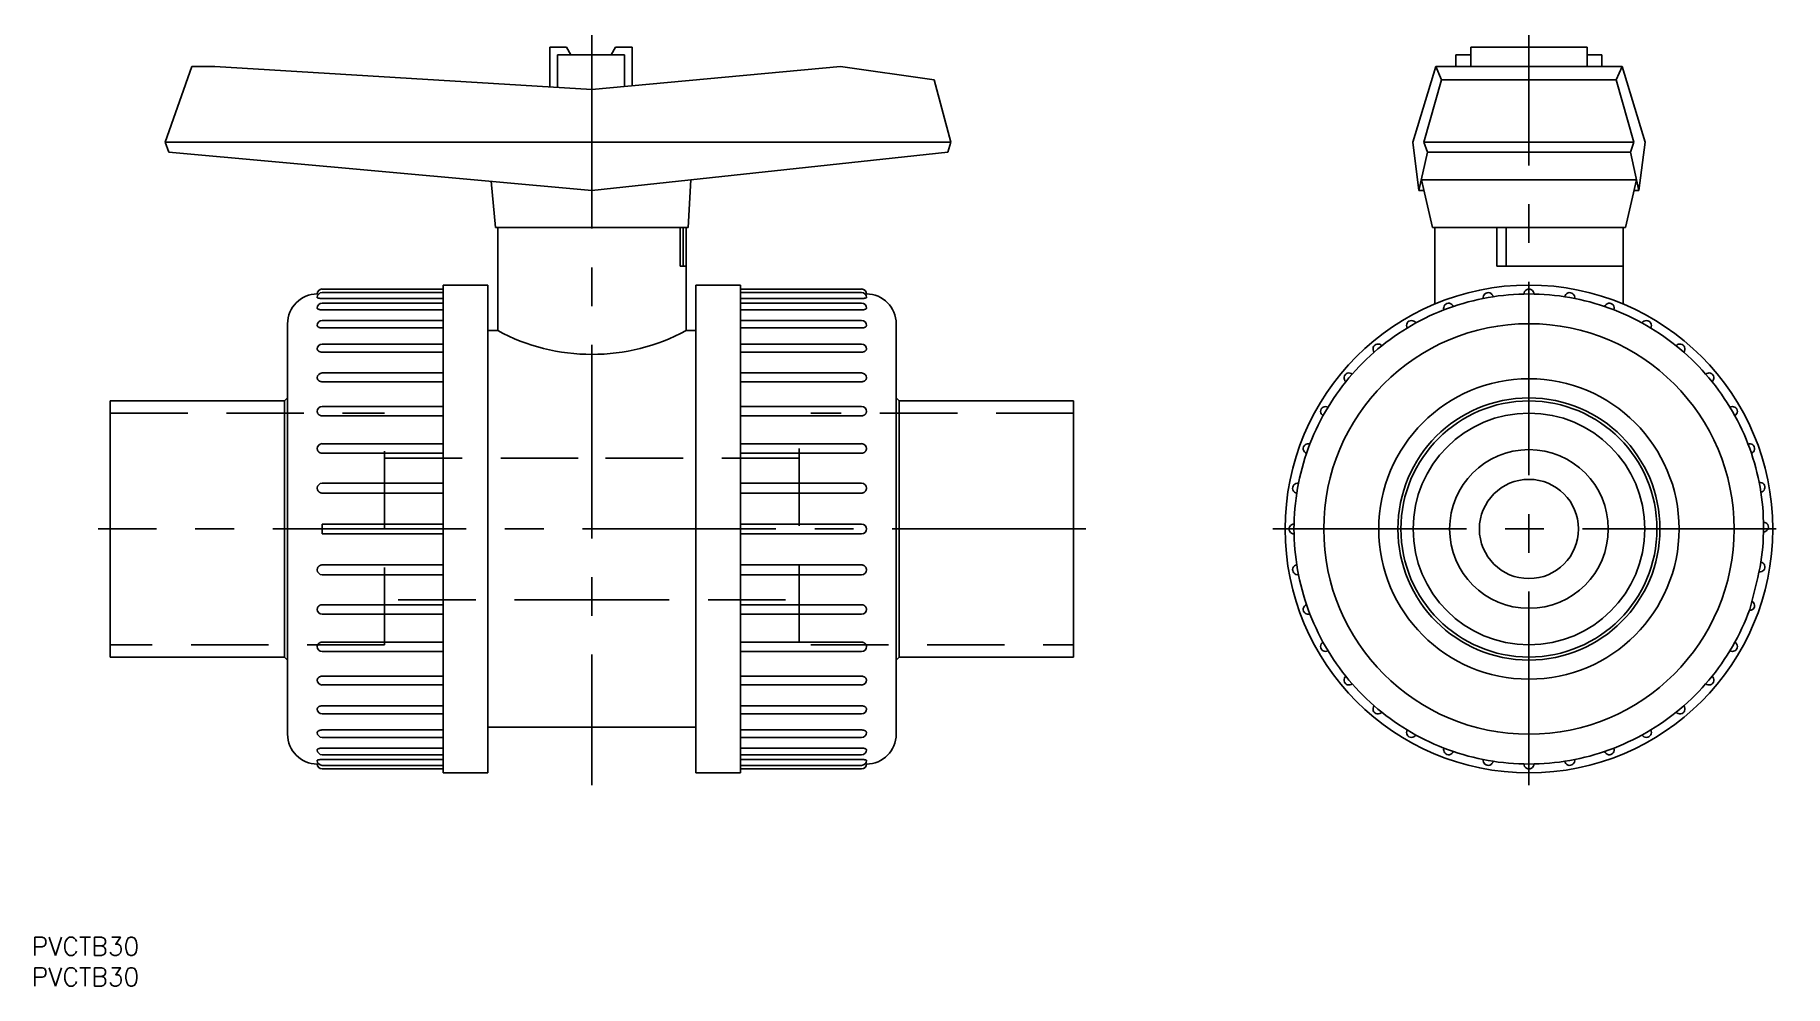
# Model space of a CAD drawing. Extents: x -245 to 42, y -75 to 81.
import ezdxf

# ---------------------------------------------------------------- set-up
doc = ezdxf.new("R2010")
doc.units = 0
doc.linetypes.add('CENTER', pattern=[50.8, 31.75, -6.35, 6.35, -6.35])
doc.linetypes.add('DASHED', pattern=[19.05, 12.7, -6.35])
doc.layers.get('0').update_dxf_attribs({"linetype": 'CONTINUOUS'})
doc.layers.add('CENTER', color=1, linetype='CENTER')
doc.styles.get("Standard").update_dxf_attribs({"font": 'txt.shx', "height": 3, "bigfont": 'bigfont.shx'})

msp = doc.modelspace()

# ---------------------------------------------------------------- texts
at = {"color": 7, "linetype": 'CONTINUOUS'}
for p in [(-245.57, -69.94), (-245.57, -74.94)]:
    msp.add_text('PVCTB30', height=3, dxfattribs=at).set_placement(p)

# ---------------------------------------------------------------- linework, layer by layer
at = {"color": 7, "linetype": 'CONTINUOUS'}
for p, q in [((-160.61, 72.5), (-160.61, 79)), ((-160.61, 79), (-157.88, 79)), ((-159.35, 77.74), (-159.35, 72.43)), ((-148.35, 77.74), (-159.35, 77.74)), ((-157.15, 77.74), (-157.88, 79)), ((-150.55, 77.74), (-149.83, 79)), ((-147.09, 79), (-149.83, 79)), ((-148.35, 77.74), (-148.35, 72.58)), ((-147.09, 72.69), (-147.09, 79)), ((-11.97, 75.86), (-11.97, 77.74)), ((-11.97, 77.74), (-9.56, 77.74)), ((-9.56, 75.86), (-9.56, 79)), ((-9.56, 79), (0, 79)), ((9.56, 79), (0, 79)), ((9.56, 75.86), (9.56, 79)), ((11.97, 77.74), (9.56, 77.74)), ((11.97, 75.86), (11.97, 77.74)), ((-219.31, 75.86), (-223.71, 63.45)), ((-219.31, 75.86), (-215.54, 75.86)), ((-215.54, 75.86), (-153.71, 72.08)), ((-153.71, 72.08), (-112.95, 75.86)), ((-112.95, 75.86), (-97.59, 73.63)), ((-15.27, 75.86), (-19.04, 63.45)), ((-14.32, 73.63), (-15.27, 75.86)), ((0, 75.86), (-15.27, 75.86)), ((0, 75.86), (15.27, 75.86)), ((14.3, 73.63), (15.27, 75.86)), ((15.27, 75.86), (19.04, 63.45)), ((-153.71, 72.08), (-153.71, 55.53)), ((-97.59, 73.63), (-94.82, 63.45)), ((-14.32, 73.63), (-17.23, 63.45)), ((0, 73.63), (-14.32, 73.63)), ((0, 73.63), (14.3, 73.63)), ((14.3, 73.63), (17.23, 63.45)), ((-223.08, 61.79), (-223.71, 63.45)), ((-94.82, 63.45), (-223.71, 63.45)), ((-95.34, 61.79), (-94.82, 63.45)), ((-18.04, 55.53), (-19.04, 63.45)), ((-17.23, 63.45), (-16.63, 61.79)), ((-17.23, 63.45), (0, 63.45)), ((17.23, 63.45), (0, 63.45)), ((17.23, 63.45), (16.63, 61.79)), ((18.04, 55.53), (19.04, 63.45)), ((-223.08, 61.79), (-153.71, 55.53)), ((-153.71, 55.53), (-95.34, 61.79)), ((-16.63, 61.79), (-18.04, 55.53)), ((-16.63, 61.79), (0, 61.79)), ((16.63, 61.79), (0, 61.79)), ((16.63, 61.79), (18.04, 55.53)), ((-170.21, 57.02), (-169.52, 49.41)), ((-137.48, 57.27), (-137.9, 49.41)), ((-18.04, 55.53), (-17.24, 55.53)), ((-17.64, 57.27), (0, 57.27)), ((-17.64, 57.27), (-15.81, 49.41)), ((17.64, 57.27), (0, 57.27)), ((17.64, 57.27), (15.81, 49.41)), ((17.24, 55.53), (18.04, 55.53)), ((-137.9, 49.41), (-169.52, 49.41)), ((-169.16, 49.41), (-169.16, 32.52)), ((-139.2, 43.09), (-139.2, 49.41)), ((-138.72, 49.41), (-138.72, 43.09)), ((-138.26, 42.09), (-138.26, 49.41)), ((-15.81, 49.41), (15.81, 49.41)), ((-15.45, 49.41), (-15.45, 36.9)), ((-5.28, 43.09), (-5.28, 49.41)), ((-3.73, 49.41), (-3.73, 43.09)), ((15.45, 42.09), (15.45, 49.41)), ((-138.26, 43.09), (-139.2, 43.09)), ((15.45, 43.09), (-5.28, 43.09)), ((-138.26, 32.52), (-138.26, 42.09)), ((15.45, 36.9), (15.45, 42.09)), ((-198.75, 38.54), (-198.75, 38.54)), ((-198.75, 38.54), (-198.75, 38.54)), ((-198.75, 38.54), (-198.75, 38.54)), ((-198.75, 38.54), (-198.75, 38.54)), ((-198.75, 38.54), (-198.75, 38.54)), ((-198.75, 38.54), (-198.75, 38.54)), ((-198.74, 38.54), (-198.75, 38.54)), ((-198.75, 37.95), (-198.75, 37.95)), ((-198.75, 37.94), (-198.75, 37.95)), ((-198.75, 37.93), (-198.75, 37.94)), ((-198.74, 37.93), (-198.75, 37.93)), ((-198.74, 38.54), (-198.74, 38.54)), ((-198.74, 38.54), (-198.74, 38.54)), ((-198.73, 38.54), (-198.74, 38.54)), ((-198.73, 37.92), (-198.74, 37.93)), ((-198.73, 38.54), (-198.73, 38.54)), ((-198.72, 38.54), (-198.73, 38.54)), ((-198.72, 37.91), (-198.73, 37.92)), ((-198.72, 38.54), (-198.72, 38.54)), ((-198.71, 38.54), (-198.72, 38.54)), ((-198.71, 37.91), (-198.72, 37.91)), ((-198.71, 38.54), (-198.71, 38.54)), ((-198.7, 38.54), (-198.71, 38.54)), ((-198.7, 37.9), (-198.71, 37.91)), ((-198.69, 38.54), (-198.7, 38.54)), ((-198.69, 37.89), (-198.7, 37.9)), ((-198.69, 38.54), (-198.69, 38.54)), ((-198.68, 38.54), (-198.69, 38.54)), ((-198.67, 37.89), (-198.69, 37.89)), ((-198.67, 38.53), (-198.68, 38.54)), ((-198.66, 38.53), (-198.67, 38.53)), ((-198.65, 37.88), (-198.67, 37.89)), ((-198.65, 38.53), (-198.66, 38.53)), ((-198.64, 38.53), (-198.65, 38.53)), ((-198.64, 37.88), (-198.65, 37.88)), ((-198.64, 38.53), (-198.64, 38.53)), ((-198.63, 38.53), (-198.64, 38.53)), ((-198.62, 37.87), (-198.64, 37.88)), ((-198.62, 38.53), (-198.63, 38.53)), ((-198.61, 38.53), (-198.62, 38.53)), ((-198.6, 37.87), (-198.62, 37.87)), ((-198.59, 38.53), (-198.61, 38.53)), ((-198.57, 37.86), (-198.6, 37.87)), ((-198.58, 38.53), (-198.59, 38.53)), ((-198.57, 38.53), (-198.58, 38.53)), ((-198.56, 38.53), (-198.57, 38.53)), ((-198.55, 37.85), (-198.57, 37.86)), ((-198.55, 38.53), (-198.56, 38.53)), ((-198.53, 38.53), (-198.55, 38.53)), ((-198.52, 37.85), (-198.55, 37.85)), ((-198.52, 38.53), (-198.53, 38.53)), ((-198.51, 38.53), (-198.52, 38.53)), ((-198.5, 37.84), (-198.52, 37.85)), ((-198.47, 37.84), (-198.5, 37.84)), ((-198.44, 37.84), (-198.47, 37.84)), ((-198.42, 37.83), (-198.44, 37.84)), ((-198.39, 37.83), (-198.42, 37.83)), ((-198.36, 37.82), (-198.39, 37.83)), ((-198.32, 37.82), (-198.36, 37.82)), ((-198.29, 37.82), (-198.32, 37.82)), ((-198.26, 37.81), (-198.29, 37.82)), ((-198.22, 37.81), (-198.26, 37.81)), ((-198.19, 37.81), (-198.22, 37.81)), ((-198.15, 37.81), (-198.19, 37.81)), ((-198.12, 37.81), (-198.15, 37.81)), ((-198.08, 37.8), (-198.12, 37.81)), ((-198.05, 37.8), (-198.08, 37.8)), ((-198.01, 37.8), (-198.05, 37.8)), ((-197.97, 37.8), (-198.01, 37.8)), ((-197.94, 37.8), (-197.97, 37.8)), ((-178.1, 39.35), (-197.94, 39.35)), ((-178.1, 38.76), (-197.94, 38.76)), ((-178.1, 37.8), (-197.94, 37.8)), ((-178.1, 40), (-178.1, -40)), ((-170.79, 40), (-178.1, 40)), ((-170.79, 40), (-170.79, -40)), ((-136.64, -40), (-136.64, 40)), ((-129.32, 40), (-136.64, 40)), ((-129.32, -40), (-129.32, 40)), ((-109.48, 39.35), (-129.32, 39.35)), ((-109.48, 38.76), (-129.32, 38.76)), ((-109.48, 37.8), (-129.32, 37.8)), ((-109.45, 37.8), (-109.48, 37.8)), ((-109.41, 37.8), (-109.45, 37.8)), ((-109.38, 37.8), (-109.41, 37.8)), ((-109.34, 37.8), (-109.38, 37.8)), ((-109.31, 37.81), (-109.34, 37.8)), ((-109.27, 37.81), (-109.31, 37.81)), ((-109.24, 37.81), (-109.27, 37.81)), ((-109.2, 37.81), (-109.24, 37.81)), ((-109.17, 37.81), (-109.2, 37.81)), ((-109.13, 37.82), (-109.17, 37.81)), ((-109.1, 37.82), (-109.13, 37.82)), ((-109.07, 37.82), (-109.1, 37.82)), ((-109.04, 37.83), (-109.07, 37.82)), ((-109.01, 37.83), (-109.04, 37.83)), ((-108.98, 37.84), (-109.01, 37.83)), ((-108.95, 37.84), (-108.98, 37.84)), ((-108.93, 37.84), (-108.95, 37.84)), ((-108.9, 37.85), (-108.93, 37.84)), ((-108.9, 38.53), (-108.92, 38.53)), ((-108.89, 38.53), (-108.9, 38.53)), ((-108.87, 37.85), (-108.9, 37.85)), ((-108.88, 38.53), (-108.89, 38.53)), ((-108.86, 38.53), (-108.88, 38.53)), ((-108.85, 37.86), (-108.87, 37.85)), ((-108.85, 38.53), (-108.86, 38.53)), ((-108.84, 38.53), (-108.85, 38.53)), ((-108.83, 37.87), (-108.85, 37.86)), ((-108.83, 38.53), (-108.84, 38.53)), ((-108.82, 38.53), (-108.83, 38.53)), ((-108.81, 37.87), (-108.83, 37.87)), ((-108.81, 38.53), (-108.82, 38.53)), ((-108.8, 38.53), (-108.81, 38.53)), ((-108.79, 37.88), (-108.81, 37.87)), ((-108.79, 38.53), (-108.8, 38.53)), ((-108.78, 38.53), (-108.79, 38.53)), ((-108.77, 37.88), (-108.79, 37.88)), ((-108.77, 38.53), (-108.78, 38.53)), ((-108.76, 38.53), (-108.77, 38.53)), ((-108.75, 37.89), (-108.77, 37.88)), ((-108.75, 38.53), (-108.76, 38.53)), ((-108.75, 38.54), (-108.75, 38.53)), ((-108.74, 38.54), (-108.75, 38.54)), ((-108.74, 37.89), (-108.75, 37.89)), ((-108.73, 38.54), (-108.74, 38.54)), ((-108.72, 37.9), (-108.74, 37.89)), ((-108.72, 38.54), (-108.73, 38.54)), ((-108.72, 38.54), (-108.72, 38.54)), ((-108.71, 38.54), (-108.72, 38.54)), ((-108.71, 37.91), (-108.72, 37.9)), ((-108.71, 38.54), (-108.71, 38.54)), ((-108.7, 38.54), (-108.71, 38.54)), ((-108.7, 37.91), (-108.71, 37.91)), ((-108.7, 38.54), (-108.7, 38.54)), ((-108.69, 38.54), (-108.7, 38.54)), ((-108.69, 37.92), (-108.7, 37.91)), ((-108.69, 38.54), (-108.69, 38.54)), ((-108.68, 38.54), (-108.69, 38.54)), ((-108.68, 37.93), (-108.69, 37.92)), ((-108.68, 38.54), (-108.68, 38.54)), ((-108.68, 38.54), (-108.68, 38.54)), ((-108.68, 38.54), (-108.68, 38.54)), ((-108.67, 38.54), (-108.68, 38.54)), ((-108.67, 37.94), (-108.68, 37.93)), ((-108.68, 37.93), (-108.68, 37.93)), ((-108.67, 38.54), (-108.67, 38.54)), ((-108.67, 38.54), (-108.67, 38.54)), ((-108.67, 38.54), (-108.67, 38.54)), ((-108.67, 38.54), (-108.67, 38.54)), ((-108.67, 37.95), (-108.67, 37.94)), ((-108.67, 37.95), (-108.67, 37.95)), ((-198.75, 36.2), (-198.75, 36.21)), ((-198.75, 36.19), (-198.75, 36.2)), ((-198.75, 36.18), (-198.75, 36.19)), ((-198.74, 36.16), (-198.75, 36.18)), ((-198.73, 36.15), (-198.74, 36.16)), ((-198.72, 36.14), (-198.73, 36.15)), ((-198.71, 36.13), (-198.72, 36.14)), ((-198.7, 36.11), (-198.71, 36.13)), ((-198.69, 36.1), (-198.7, 36.11)), ((-198.67, 36.09), (-198.69, 36.1)), ((-198.65, 36.08), (-198.67, 36.09)), ((-198.64, 36.07), (-198.65, 36.08)), ((-198.62, 36.06), (-198.64, 36.07)), ((-198.6, 36.05), (-198.62, 36.06)), ((-198.57, 36.04), (-198.6, 36.05)), ((-198.55, 36.03), (-198.57, 36.04)), ((-198.52, 36.02), (-198.55, 36.03)), ((-198.5, 36.01), (-198.52, 36.02)), ((-198.47, 36), (-198.5, 36.01)), ((-198.44, 35.99), (-198.47, 36)), ((-198.42, 35.98), (-198.44, 35.99)), ((-198.39, 35.97), (-198.42, 35.98)), ((-198.36, 35.97), (-198.39, 35.97)), ((-198.32, 35.96), (-198.36, 35.97)), ((-198.29, 35.96), (-198.32, 35.96)), ((-198.26, 35.95), (-198.29, 35.96)), ((-198.22, 35.94), (-198.26, 35.95)), ((-198.19, 35.94), (-198.22, 35.94)), ((-198.15, 35.94), (-198.19, 35.94)), ((-198.12, 35.93), (-198.15, 35.94)), ((-198.08, 35.93), (-198.12, 35.93)), ((-198.05, 35.93), (-198.08, 35.93)), ((-198.01, 35.93), (-198.05, 35.93)), ((-197.97, 35.93), (-198.01, 35.93)), ((-197.94, 35.93), (-197.97, 35.93)), ((-178.1, 37.03), (-197.94, 37.03)), ((-178.1, 35.93), (-197.94, 35.93)), ((-109.48, 37.03), (-129.32, 37.03)), ((-109.48, 35.93), (-129.32, 35.93)), ((-109.45, 35.93), (-109.48, 35.93)), ((-109.41, 35.93), (-109.45, 35.93)), ((-109.38, 35.93), (-109.41, 35.93)), ((-109.34, 35.93), (-109.38, 35.93)), ((-109.31, 35.93), (-109.34, 35.93)), ((-109.27, 35.94), (-109.31, 35.93)), ((-109.24, 35.94), (-109.27, 35.94)), ((-109.2, 35.94), (-109.24, 35.94)), ((-109.17, 35.95), (-109.2, 35.94)), ((-109.13, 35.96), (-109.17, 35.95)), ((-109.1, 35.96), (-109.13, 35.96)), ((-109.07, 35.97), (-109.1, 35.96)), ((-109.04, 35.97), (-109.07, 35.97)), ((-109.01, 35.98), (-109.04, 35.97)), ((-108.98, 35.99), (-109.01, 35.98)), ((-108.95, 36), (-108.98, 35.99)), ((-108.93, 36.01), (-108.95, 36)), ((-108.9, 36.02), (-108.93, 36.01)), ((-108.87, 36.03), (-108.9, 36.02)), ((-108.85, 36.04), (-108.87, 36.03)), ((-108.83, 36.05), (-108.85, 36.04)), ((-108.81, 36.06), (-108.83, 36.05)), ((-108.79, 36.07), (-108.81, 36.06)), ((-108.77, 36.08), (-108.79, 36.07)), ((-108.75, 36.09), (-108.77, 36.08)), ((-108.74, 36.1), (-108.75, 36.09)), ((-108.72, 36.11), (-108.74, 36.1)), ((-108.71, 36.13), (-108.72, 36.11)), ((-108.7, 36.14), (-108.71, 36.13)), ((-108.69, 36.15), (-108.7, 36.14)), ((-108.68, 36.16), (-108.69, 36.15)), ((-108.67, 36.19), (-108.68, 36.18)), ((-108.68, 36.18), (-108.68, 36.16)), ((-108.67, 36.21), (-108.67, 36.2)), ((-108.67, 36.2), (-108.67, 36.19)), ((-203.63, 33.66), (-203.63, -33.66)), ((-198.75, 33.36), (-198.75, 33.37)), ((-198.75, 33.34), (-198.75, 33.36)), ((-198.75, 33.32), (-198.75, 33.34)), ((-198.74, 33.3), (-198.75, 33.32)), ((-198.73, 33.28), (-198.74, 33.3)), ((-198.72, 33.26), (-198.73, 33.28)), ((-198.71, 33.25), (-198.72, 33.26)), ((-198.7, 33.23), (-198.71, 33.25)), ((-198.69, 33.21), (-198.7, 33.23)), ((-198.67, 33.19), (-198.69, 33.21)), ((-198.65, 33.18), (-198.67, 33.19)), ((-198.64, 33.16), (-198.65, 33.18)), ((-198.62, 33.15), (-198.64, 33.16)), ((-198.6, 33.13), (-198.62, 33.15)), ((-198.57, 33.12), (-198.6, 33.13)), ((-198.55, 33.1), (-198.57, 33.12)), ((-198.52, 33.09), (-198.55, 33.1)), ((-198.5, 33.07), (-198.52, 33.09)), ((-198.47, 33.06), (-198.5, 33.07)), ((-198.44, 33.05), (-198.47, 33.06)), ((-198.42, 33.04), (-198.44, 33.05)), ((-198.39, 33.03), (-198.42, 33.04)), ((-198.36, 33.02), (-198.39, 33.03)), ((-198.32, 33.01), (-198.36, 33.02)), ((-198.29, 33), (-198.32, 33.01)), ((-198.26, 32.99), (-198.29, 33)), ((-198.22, 32.99), (-198.26, 32.99)), ((-198.19, 32.98), (-198.22, 32.99)), ((-198.15, 32.97), (-198.19, 32.98)), ((-198.12, 32.97), (-198.15, 32.97)), ((-198.08, 32.97), (-198.12, 32.97)), ((-198.05, 32.96), (-198.08, 32.97)), ((-198.01, 32.96), (-198.05, 32.96)), ((-197.97, 32.96), (-198.01, 32.96)), ((-197.94, 32.96), (-197.97, 32.96)), ((-178.1, 34.19), (-197.94, 34.19)), ((-178.1, 32.96), (-197.94, 32.96)), ((-169.16, 32.52), (-170.79, 32.52)), ((-136.64, 32.52), (-138.26, 32.52)), ((-109.48, 34.19), (-129.32, 34.19)), ((-109.48, 32.96), (-129.32, 32.96)), ((-109.45, 32.96), (-109.48, 32.96)), ((-109.41, 32.96), (-109.45, 32.96)), ((-109.38, 32.96), (-109.41, 32.96)), ((-109.34, 32.97), (-109.38, 32.96)), ((-109.31, 32.97), (-109.34, 32.97)), ((-109.27, 32.97), (-109.31, 32.97)), ((-109.24, 32.98), (-109.27, 32.97)), ((-109.2, 32.99), (-109.24, 32.98)), ((-109.17, 32.99), (-109.2, 32.99)), ((-109.13, 33), (-109.17, 32.99)), ((-109.1, 33.01), (-109.13, 33)), ((-109.07, 33.02), (-109.1, 33.01)), ((-109.04, 33.03), (-109.07, 33.02)), ((-109.01, 33.04), (-109.04, 33.03)), ((-108.98, 33.05), (-109.01, 33.04)), ((-108.95, 33.06), (-108.98, 33.05)), ((-108.93, 33.07), (-108.95, 33.06)), ((-108.9, 33.09), (-108.93, 33.07)), ((-108.87, 33.1), (-108.9, 33.09)), ((-108.85, 33.12), (-108.87, 33.1)), ((-108.83, 33.13), (-108.85, 33.12)), ((-108.81, 33.15), (-108.83, 33.13)), ((-108.79, 33.16), (-108.81, 33.15)), ((-108.77, 33.18), (-108.79, 33.16)), ((-108.75, 33.19), (-108.77, 33.18)), ((-108.74, 33.21), (-108.75, 33.19)), ((-108.72, 33.23), (-108.74, 33.21)), ((-108.71, 33.25), (-108.72, 33.23)), ((-108.7, 33.26), (-108.71, 33.25)), ((-108.69, 33.28), (-108.7, 33.26)), ((-108.68, 33.3), (-108.69, 33.28)), ((-108.67, 33.34), (-108.68, 33.32)), ((-108.68, 33.32), (-108.68, 33.3)), ((-108.67, 33.37), (-108.67, 33.36)), ((-108.67, 33.36), (-108.67, 33.34)), ((-103.79, -33.66), (-103.79, 33.66)), ((-198.75, 29.5), (-198.75, 29.52)), ((-198.75, 29.48), (-198.75, 29.5)), ((-198.75, 29.45), (-198.75, 29.48)), ((-198.74, 29.43), (-198.75, 29.45)), ((-198.73, 29.4), (-198.74, 29.43)), ((-198.72, 29.38), (-198.73, 29.4)), ((-198.71, 29.36), (-198.72, 29.38)), ((-198.7, 29.33), (-198.71, 29.36)), ((-198.69, 29.31), (-198.7, 29.33)), ((-198.67, 29.29), (-198.69, 29.31)), ((-198.65, 29.27), (-198.67, 29.29)), ((-198.64, 29.25), (-198.65, 29.27)), ((-198.62, 29.23), (-198.64, 29.25)), ((-198.6, 29.21), (-198.62, 29.23)), ((-198.57, 29.19), (-198.6, 29.21)), ((-198.55, 29.17), (-198.57, 29.19)), ((-198.52, 29.15), (-198.55, 29.17)), ((-198.5, 29.14), (-198.52, 29.15)), ((-198.47, 29.12), (-198.5, 29.14)), ((-198.44, 29.11), (-198.47, 29.12)), ((-198.42, 29.09), (-198.44, 29.11)), ((-198.39, 29.08), (-198.42, 29.09)), ((-198.36, 29.07), (-198.39, 29.08)), ((-198.32, 29.06), (-198.36, 29.07)), ((-198.29, 29.04), (-198.32, 29.06)), ((-198.26, 29.03), (-198.29, 29.04)), ((-198.22, 29.03), (-198.26, 29.03)), ((-198.19, 29.02), (-198.22, 29.03)), ((-198.15, 29.01), (-198.19, 29.02)), ((-198.12, 29), (-198.15, 29.01)), ((-198.08, 29), (-198.12, 29)), ((-198.05, 29), (-198.08, 29)), ((-198.01, 28.99), (-198.05, 29)), ((-197.97, 28.99), (-198.01, 28.99)), ((-197.94, 28.99), (-197.97, 28.99)), ((-178.1, 30.33), (-197.94, 30.33)), ((-178.1, 28.99), (-197.94, 28.99)), ((-109.48, 30.33), (-129.32, 30.33)), ((-109.48, 28.99), (-129.32, 28.99)), ((-109.45, 28.99), (-109.48, 28.99)), ((-109.41, 28.99), (-109.45, 28.99)), ((-109.38, 29), (-109.41, 28.99)), ((-109.34, 29), (-109.38, 29)), ((-109.31, 29), (-109.34, 29)), ((-109.27, 29.01), (-109.31, 29)), ((-109.24, 29.02), (-109.27, 29.01)), ((-109.2, 29.03), (-109.24, 29.02)), ((-109.17, 29.03), (-109.2, 29.03)), ((-109.13, 29.04), (-109.17, 29.03)), ((-109.1, 29.06), (-109.13, 29.04)), ((-109.07, 29.07), (-109.1, 29.06)), ((-109.04, 29.08), (-109.07, 29.07)), ((-109.01, 29.09), (-109.04, 29.08)), ((-108.98, 29.11), (-109.01, 29.09)), ((-108.95, 29.12), (-108.98, 29.11)), ((-108.93, 29.14), (-108.95, 29.12)), ((-108.9, 29.15), (-108.93, 29.14)), ((-108.87, 29.17), (-108.9, 29.15)), ((-108.85, 29.19), (-108.87, 29.17)), ((-108.83, 29.21), (-108.85, 29.19)), ((-108.81, 29.23), (-108.83, 29.21)), ((-108.79, 29.25), (-108.81, 29.23)), ((-108.77, 29.27), (-108.79, 29.25)), ((-108.75, 29.29), (-108.77, 29.27)), ((-108.74, 29.31), (-108.75, 29.29)), ((-108.72, 29.33), (-108.74, 29.31)), ((-108.71, 29.36), (-108.72, 29.33)), ((-108.7, 29.38), (-108.71, 29.36)), ((-108.69, 29.4), (-108.7, 29.38)), ((-108.68, 29.43), (-108.69, 29.4)), ((-108.67, 29.48), (-108.68, 29.45)), ((-108.68, 29.45), (-108.68, 29.43)), ((-108.67, 29.52), (-108.67, 29.5)), ((-108.67, 29.5), (-108.67, 29.48)), ((-198.75, 24.74), (-198.75, 24.77)), ((-198.75, 24.72), (-198.75, 24.74)), ((-198.75, 24.69), (-198.75, 24.72)), ((-198.74, 24.66), (-198.75, 24.69)), ((-198.73, 24.63), (-198.74, 24.66)), ((-198.72, 24.6), (-198.73, 24.63)), ((-198.71, 24.58), (-198.72, 24.6)), ((-198.7, 24.55), (-198.71, 24.58)), ((-198.69, 24.52), (-198.7, 24.55)), ((-198.67, 24.5), (-198.69, 24.52)), ((-198.65, 24.47), (-198.67, 24.5)), ((-198.64, 24.45), (-198.65, 24.47)), ((-198.62, 24.43), (-198.64, 24.45)), ((-198.6, 24.4), (-198.62, 24.43)), ((-198.57, 24.38), (-198.6, 24.4)), ((-198.55, 24.36), (-198.57, 24.38)), ((-198.52, 24.34), (-198.55, 24.36)), ((-198.5, 24.32), (-198.52, 24.34)), ((-198.47, 24.3), (-198.5, 24.32)), ((-198.44, 24.28), (-198.47, 24.3)), ((-198.42, 24.26), (-198.44, 24.28)), ((-198.39, 24.25), (-198.42, 24.26)), ((-198.36, 24.23), (-198.39, 24.25)), ((-198.32, 24.22), (-198.36, 24.23)), ((-198.29, 24.2), (-198.32, 24.22)), ((-198.26, 24.19), (-198.29, 24.2)), ((-198.22, 24.18), (-198.26, 24.19)), ((-198.19, 24.17), (-198.22, 24.18)), ((-198.15, 24.16), (-198.19, 24.17)), ((-198.12, 24.16), (-198.15, 24.16)), ((-198.08, 24.15), (-198.12, 24.16)), ((-198.05, 24.15), (-198.08, 24.15)), ((-198.01, 24.14), (-198.05, 24.15)), ((-197.97, 24.14), (-198.01, 24.14)), ((-197.94, 24.14), (-197.97, 24.14)), ((-178.1, 25.58), (-197.94, 25.58)), ((-178.1, 24.14), (-197.94, 24.14)), ((-109.48, 25.58), (-129.32, 25.58)), ((-109.48, 24.14), (-129.32, 24.14)), ((-109.45, 24.14), (-109.48, 24.14)), ((-109.41, 24.14), (-109.45, 24.14)), ((-109.38, 24.15), (-109.41, 24.14)), ((-109.34, 24.15), (-109.38, 24.15)), ((-109.31, 24.16), (-109.34, 24.15)), ((-109.27, 24.16), (-109.31, 24.16)), ((-109.24, 24.17), (-109.27, 24.16)), ((-109.2, 24.18), (-109.24, 24.17)), ((-109.17, 24.19), (-109.2, 24.18)), ((-109.13, 24.2), (-109.17, 24.19)), ((-109.1, 24.22), (-109.13, 24.2)), ((-109.07, 24.23), (-109.1, 24.22)), ((-109.04, 24.25), (-109.07, 24.23)), ((-109.01, 24.26), (-109.04, 24.25)), ((-108.98, 24.28), (-109.01, 24.26)), ((-108.95, 24.3), (-108.98, 24.28)), ((-108.93, 24.32), (-108.95, 24.3)), ((-108.9, 24.34), (-108.93, 24.32)), ((-108.87, 24.36), (-108.9, 24.34)), ((-108.85, 24.38), (-108.87, 24.36)), ((-108.83, 24.4), (-108.85, 24.38)), ((-108.81, 24.43), (-108.83, 24.4)), ((-108.79, 24.45), (-108.81, 24.43)), ((-108.77, 24.47), (-108.79, 24.45)), ((-108.75, 24.5), (-108.77, 24.47)), ((-108.74, 24.52), (-108.75, 24.5)), ((-108.72, 24.55), (-108.74, 24.52)), ((-108.71, 24.58), (-108.72, 24.55)), ((-108.7, 24.6), (-108.71, 24.58)), ((-108.69, 24.63), (-108.7, 24.6)), ((-108.68, 24.66), (-108.69, 24.63)), ((-108.67, 24.72), (-108.68, 24.69)), ((-108.68, 24.69), (-108.68, 24.66)), ((-108.67, 24.77), (-108.67, 24.74)), ((-108.67, 24.74), (-108.67, 24.72)), ((-232.71, 21), (-204.12, 21)), ((-232.71, -21), (-232.71, 21)), ((-204.12, 21), (-203.63, 21.49)), ((-204.12, -21), (-204.12, 21)), ((-103.31, 21), (-103.79, 21.49)), ((-103.31, -21), (-103.31, 21)), ((-74.71, 21), (-103.31, 21)), ((-74.71, -21), (-74.71, 21)), ((-198.75, 19.24), (-198.75, 19.27)), ((-198.75, 19.21), (-198.75, 19.24)), ((-198.75, 19.18), (-198.75, 19.21)), ((-198.74, 19.14), (-198.75, 19.18)), ((-198.73, 19.11), (-198.74, 19.14)), ((-198.72, 19.08), (-198.73, 19.11)), ((-198.71, 19.05), (-198.72, 19.08)), ((-198.7, 19.02), (-198.71, 19.05)), ((-198.69, 18.99), (-198.7, 19.02)), ((-198.67, 18.96), (-198.69, 18.99)), ((-198.65, 18.93), (-198.67, 18.96)), ((-198.64, 18.91), (-198.65, 18.93)), ((-198.62, 18.88), (-198.64, 18.91)), ((-198.6, 18.85), (-198.62, 18.88)), ((-198.57, 18.83), (-198.6, 18.85)), ((-198.55, 18.8), (-198.57, 18.83)), ((-198.52, 18.78), (-198.55, 18.8)), ((-198.5, 18.75), (-198.52, 18.78)), ((-198.47, 18.73), (-198.5, 18.75)), ((-198.44, 18.71), (-198.47, 18.73)), ((-198.42, 18.7), (-198.44, 18.71)), ((-198.39, 18.68), (-198.42, 18.7)), ((-198.36, 18.66), (-198.39, 18.68)), ((-198.32, 18.64), (-198.36, 18.66)), ((-198.29, 18.63), (-198.32, 18.64)), ((-198.26, 18.62), (-198.29, 18.63)), ((-198.22, 18.6), (-198.26, 18.62)), ((-198.19, 18.59), (-198.22, 18.6)), ((-198.15, 18.58), (-198.19, 18.59)), ((-198.12, 18.58), (-198.15, 18.58)), ((-198.08, 18.57), (-198.12, 18.58)), ((-198.05, 18.57), (-198.08, 18.57)), ((-198.01, 18.56), (-198.05, 18.57)), ((-197.97, 18.56), (-198.01, 18.56)), ((-197.94, 18.56), (-197.97, 18.56)), ((-178.1, 20.08), (-197.94, 20.08)), ((-178.1, 18.56), (-197.94, 18.56)), ((-109.48, 20.08), (-129.32, 20.08)), ((-109.48, 18.56), (-129.32, 18.56)), ((-109.45, 18.56), (-109.48, 18.56)), ((-109.41, 18.56), (-109.45, 18.56)), ((-109.38, 18.57), (-109.41, 18.56)), ((-109.34, 18.57), (-109.38, 18.57)), ((-109.31, 18.58), (-109.34, 18.57)), ((-109.27, 18.58), (-109.31, 18.58)), ((-109.24, 18.59), (-109.27, 18.58)), ((-109.2, 18.6), (-109.24, 18.59)), ((-109.17, 18.62), (-109.2, 18.6)), ((-109.13, 18.63), (-109.17, 18.62)), ((-109.1, 18.64), (-109.13, 18.63)), ((-109.07, 18.66), (-109.1, 18.64)), ((-109.04, 18.68), (-109.07, 18.66)), ((-109.01, 18.7), (-109.04, 18.68)), ((-108.98, 18.71), (-109.01, 18.7)), ((-108.95, 18.73), (-108.98, 18.71)), ((-108.93, 18.75), (-108.95, 18.73)), ((-108.9, 18.78), (-108.93, 18.75)), ((-108.87, 18.8), (-108.9, 18.78)), ((-108.85, 18.83), (-108.87, 18.8)), ((-108.83, 18.85), (-108.85, 18.83)), ((-108.81, 18.88), (-108.83, 18.85)), ((-108.79, 18.91), (-108.81, 18.88)), ((-108.77, 18.93), (-108.79, 18.91)), ((-108.75, 18.96), (-108.77, 18.93)), ((-108.74, 18.99), (-108.75, 18.96)), ((-108.72, 19.02), (-108.74, 18.99)), ((-108.71, 19.05), (-108.72, 19.02)), ((-108.7, 19.08), (-108.71, 19.05)), ((-108.69, 19.11), (-108.7, 19.08)), ((-108.68, 19.14), (-108.69, 19.11)), ((-108.67, 19.21), (-108.68, 19.18)), ((-108.68, 19.18), (-108.68, 19.14)), ((-108.67, 19.27), (-108.67, 19.24)), ((-108.67, 19.24), (-108.67, 19.21)), ((-198.75, 13.15), (-198.75, 13.18)), ((-198.75, 13.11), (-198.75, 13.15)), ((-198.75, 13.08), (-198.75, 13.11)), ((-198.74, 13.04), (-198.75, 13.08)), ((-198.73, 13.01), (-198.74, 13.04)), ((-198.72, 12.98), (-198.73, 13.01)), ((-198.71, 12.94), (-198.72, 12.98)), ((-198.7, 12.91), (-198.71, 12.94)), ((-198.69, 12.88), (-198.7, 12.91)), ((-198.67, 12.85), (-198.69, 12.88)), ((-198.65, 12.82), (-198.67, 12.85)), ((-198.64, 12.79), (-198.65, 12.82)), ((-198.62, 12.76), (-198.64, 12.79)), ((-198.6, 12.73), (-198.62, 12.76)), ((-198.57, 12.7), (-198.6, 12.73)), ((-198.55, 12.67), (-198.57, 12.7)), ((-198.52, 12.65), (-198.55, 12.67)), ((-198.5, 12.62), (-198.52, 12.65)), ((-198.47, 12.6), (-198.5, 12.62)), ((-198.44, 12.58), (-198.47, 12.6)), ((-198.42, 12.56), (-198.44, 12.58)), ((-198.39, 12.54), (-198.42, 12.56)), ((-198.36, 12.52), (-198.39, 12.54)), ((-198.32, 12.51), (-198.36, 12.52)), ((-198.29, 12.49), (-198.32, 12.51)), ((-198.26, 12.47), (-198.29, 12.49)), ((-198.22, 12.46), (-198.26, 12.47)), ((-198.19, 12.45), (-198.22, 12.46)), ((-198.15, 12.44), (-198.19, 12.45)), ((-198.12, 12.43), (-198.15, 12.44)), ((-198.08, 12.43), (-198.12, 12.43)), ((-198.05, 12.42), (-198.08, 12.43)), ((-198.01, 12.42), (-198.05, 12.42)), ((-197.97, 12.41), (-198.01, 12.42)), ((-197.94, 12.41), (-197.97, 12.41)), ((-178.1, 13.99), (-197.94, 13.99)), ((-178.1, 12.41), (-197.94, 12.41)), ((-109.48, 13.99), (-129.32, 13.99)), ((-109.48, 12.41), (-129.32, 12.41)), ((-109.45, 12.41), (-109.48, 12.41)), ((-109.41, 12.42), (-109.45, 12.41)), ((-109.38, 12.42), (-109.41, 12.42)), ((-109.34, 12.43), (-109.38, 12.42)), ((-109.31, 12.43), (-109.34, 12.43)), ((-109.27, 12.44), (-109.31, 12.43)), ((-109.24, 12.45), (-109.27, 12.44)), ((-109.2, 12.46), (-109.24, 12.45)), ((-109.17, 12.47), (-109.2, 12.46)), ((-109.13, 12.49), (-109.17, 12.47)), ((-109.1, 12.51), (-109.13, 12.49)), ((-109.07, 12.52), (-109.1, 12.51)), ((-109.04, 12.54), (-109.07, 12.52)), ((-109.01, 12.56), (-109.04, 12.54)), ((-108.98, 12.58), (-109.01, 12.56)), ((-108.95, 12.6), (-108.98, 12.58)), ((-108.93, 12.62), (-108.95, 12.6)), ((-108.9, 12.65), (-108.93, 12.62)), ((-108.87, 12.67), (-108.9, 12.65)), ((-108.85, 12.7), (-108.87, 12.67)), ((-108.83, 12.73), (-108.85, 12.7)), ((-108.81, 12.76), (-108.83, 12.73)), ((-108.79, 12.79), (-108.81, 12.76)), ((-108.77, 12.82), (-108.79, 12.79)), ((-108.75, 12.85), (-108.77, 12.82)), ((-108.74, 12.88), (-108.75, 12.85)), ((-108.72, 12.91), (-108.74, 12.88)), ((-108.71, 12.94), (-108.72, 12.91)), ((-108.7, 12.98), (-108.71, 12.94)), ((-108.69, 13.01), (-108.7, 12.98)), ((-108.68, 13.04), (-108.69, 13.01)), ((-108.67, 13.11), (-108.68, 13.08)), ((-108.68, 13.08), (-108.68, 13.04)), ((-108.67, 13.18), (-108.67, 13.15)), ((-108.67, 13.15), (-108.67, 13.11)), ((-198.75, 6.66), (-198.75, 6.69)), ((-198.75, 6.62), (-198.75, 6.66)), ((-198.75, 6.59), (-198.75, 6.62)), ((-198.74, 6.55), (-198.75, 6.59)), ((-198.73, 6.51), (-198.74, 6.55)), ((-198.72, 6.48), (-198.73, 6.51)), ((-198.71, 6.44), (-198.72, 6.48)), ((-198.7, 6.41), (-198.71, 6.44)), ((-198.69, 6.37), (-198.7, 6.41)), ((-198.67, 6.34), (-198.69, 6.37)), ((-198.65, 6.31), (-198.67, 6.34)), ((-198.64, 6.28), (-198.65, 6.31)), ((-198.62, 6.25), (-198.64, 6.28)), ((-198.6, 6.22), (-198.62, 6.25)), ((-198.57, 6.19), (-198.6, 6.22)), ((-198.55, 6.16), (-198.57, 6.19)), ((-198.52, 6.13), (-198.55, 6.16)), ((-198.5, 6.11), (-198.52, 6.13)), ((-198.47, 6.09), (-198.5, 6.11)), ((-198.44, 6.06), (-198.47, 6.09)), ((-198.42, 6.04), (-198.44, 6.06)), ((-198.39, 6.02), (-198.42, 6.04)), ((-198.36, 6), (-198.39, 6.02)), ((-198.32, 5.99), (-198.36, 6)), ((-198.29, 5.97), (-198.32, 5.99)), ((-198.26, 5.95), (-198.29, 5.97)), ((-198.22, 5.94), (-198.26, 5.95)), ((-198.19, 5.93), (-198.22, 5.94)), ((-198.15, 5.92), (-198.19, 5.93)), ((-198.12, 5.91), (-198.15, 5.92)), ((-198.08, 5.9), (-198.12, 5.91)), ((-198.05, 5.9), (-198.08, 5.9)), ((-198.01, 5.89), (-198.05, 5.9)), ((-197.97, 5.89), (-198.01, 5.89)), ((-197.94, 5.89), (-197.97, 5.89)), ((-178.1, 7.5), (-197.94, 7.5)), ((-178.1, 5.89), (-197.94, 5.89)), ((-109.48, 7.5), (-129.32, 7.5)), ((-109.48, 5.89), (-129.32, 5.89)), ((-109.45, 5.89), (-109.48, 5.89)), ((-109.41, 5.89), (-109.45, 5.89)), ((-109.38, 5.9), (-109.41, 5.89)), ((-109.34, 5.9), (-109.38, 5.9)), ((-109.31, 5.91), (-109.34, 5.9)), ((-109.27, 5.92), (-109.31, 5.91)), ((-109.24, 5.93), (-109.27, 5.92)), ((-109.2, 5.94), (-109.24, 5.93)), ((-109.17, 5.95), (-109.2, 5.94)), ((-109.13, 5.97), (-109.17, 5.95)), ((-109.1, 5.99), (-109.13, 5.97)), ((-109.07, 6), (-109.1, 5.99)), ((-109.04, 6.02), (-109.07, 6)), ((-109.01, 6.04), (-109.04, 6.02)), ((-108.98, 6.06), (-109.01, 6.04)), ((-108.95, 6.09), (-108.98, 6.06)), ((-108.93, 6.11), (-108.95, 6.09)), ((-108.9, 6.13), (-108.93, 6.11)), ((-108.87, 6.16), (-108.9, 6.13)), ((-108.85, 6.19), (-108.87, 6.16)), ((-108.83, 6.22), (-108.85, 6.19)), ((-108.81, 6.25), (-108.83, 6.22)), ((-108.79, 6.28), (-108.81, 6.25)), ((-108.77, 6.31), (-108.79, 6.28)), ((-108.75, 6.34), (-108.77, 6.31)), ((-108.74, 6.37), (-108.75, 6.34)), ((-108.72, 6.41), (-108.74, 6.37)), ((-108.71, 6.44), (-108.72, 6.41)), ((-108.7, 6.48), (-108.71, 6.44)), ((-108.69, 6.51), (-108.7, 6.48)), ((-108.68, 6.55), (-108.69, 6.51)), ((-108.67, 6.62), (-108.68, 6.59)), ((-108.68, 6.59), (-108.68, 6.55)), ((-108.67, 6.69), (-108.67, 6.66)), ((-108.67, 6.66), (-108.67, 6.62)), ((-178.1, 0.81), (-197.94, 0.81)), ((-197.94, -0.81), (-197.94, 0.81)), ((-109.48, 0.81), (-129.32, 0.81)), ((-197.94, -0.81), (-178.1, -0.81)), ((-129.32, -0.81), (-109.48, -0.81)), ((-198.75, -6.59), (-198.74, -6.55)), ((-198.75, -6.62), (-198.75, -6.59)), ((-198.75, -6.66), (-198.75, -6.62)), ((-198.75, -6.69), (-198.75, -6.66)), ((-198.74, -6.55), (-198.73, -6.51)), ((-198.73, -6.51), (-198.72, -6.48)), ((-198.72, -6.48), (-198.71, -6.44)), ((-198.71, -6.44), (-198.7, -6.41)), ((-198.7, -6.41), (-198.69, -6.37)), ((-198.69, -6.37), (-198.67, -6.34)), ((-198.67, -6.34), (-198.65, -6.31)), ((-198.65, -6.31), (-198.64, -6.28)), ((-198.64, -6.28), (-198.62, -6.25)), ((-198.62, -6.25), (-198.6, -6.22)), ((-198.6, -6.22), (-198.57, -6.19)), ((-198.57, -6.19), (-198.55, -6.16)), ((-198.55, -6.16), (-198.52, -6.13)), ((-198.52, -6.13), (-198.5, -6.11)), ((-198.5, -6.11), (-198.47, -6.09)), ((-198.47, -6.09), (-198.44, -6.06)), ((-198.44, -6.06), (-198.42, -6.04)), ((-198.42, -6.04), (-198.39, -6.02)), ((-198.39, -6.02), (-198.36, -6)), ((-198.36, -6), (-198.32, -5.99)), ((-198.32, -5.99), (-198.29, -5.97)), ((-198.29, -5.97), (-198.26, -5.95)), ((-198.26, -5.95), (-198.22, -5.94)), ((-198.22, -5.94), (-198.19, -5.93)), ((-198.19, -5.93), (-198.15, -5.92)), ((-198.15, -5.92), (-198.12, -5.91)), ((-198.12, -5.91), (-198.08, -5.9)), ((-198.08, -5.9), (-198.05, -5.9)), ((-198.05, -5.9), (-198.01, -5.89)), ((-198.01, -5.89), (-197.97, -5.89)), ((-197.97, -5.89), (-197.94, -5.89)), ((-197.94, -5.89), (-178.1, -5.89)), ((-197.94, -7.5), (-178.1, -7.5)), ((-129.32, -5.89), (-109.48, -5.89)), ((-129.32, -7.5), (-109.48, -7.5)), ((-109.48, -5.89), (-109.45, -5.89)), ((-109.45, -5.89), (-109.41, -5.89)), ((-109.41, -5.89), (-109.38, -5.9)), ((-109.38, -5.9), (-109.34, -5.9)), ((-109.34, -5.9), (-109.31, -5.91)), ((-109.31, -5.91), (-109.27, -5.92)), ((-109.27, -5.92), (-109.24, -5.93)), ((-109.24, -5.93), (-109.2, -5.94)), ((-109.2, -5.94), (-109.17, -5.95)), ((-109.17, -5.95), (-109.13, -5.97)), ((-109.13, -5.97), (-109.1, -5.99)), ((-109.1, -5.99), (-109.07, -6)), ((-109.07, -6), (-109.04, -6.02)), ((-109.04, -6.02), (-109.01, -6.04)), ((-109.01, -6.04), (-108.98, -6.06)), ((-108.98, -6.06), (-108.95, -6.09)), ((-108.95, -6.09), (-108.93, -6.11)), ((-108.93, -6.11), (-108.9, -6.13)), ((-108.9, -6.13), (-108.87, -6.16)), ((-108.87, -6.16), (-108.85, -6.19)), ((-108.85, -6.19), (-108.83, -6.22)), ((-108.83, -6.22), (-108.81, -6.25)), ((-108.81, -6.25), (-108.79, -6.28)), ((-108.79, -6.28), (-108.77, -6.31)), ((-108.77, -6.31), (-108.75, -6.34)), ((-108.75, -6.34), (-108.74, -6.37)), ((-108.74, -6.37), (-108.72, -6.41)), ((-108.72, -6.41), (-108.71, -6.44)), ((-108.71, -6.44), (-108.7, -6.48)), ((-108.7, -6.48), (-108.69, -6.51)), ((-108.69, -6.51), (-108.68, -6.55)), ((-108.68, -6.55), (-108.68, -6.59)), ((-108.68, -6.59), (-108.67, -6.62)), ((-108.67, -6.62), (-108.67, -6.66)), ((-108.67, -6.66), (-108.67, -6.69)), ((-198.75, -13.08), (-198.74, -13.04)), ((-198.75, -13.11), (-198.75, -13.08)), ((-198.75, -13.15), (-198.75, -13.11)), ((-198.75, -13.18), (-198.75, -13.15)), ((-198.74, -13.04), (-198.73, -13.01)), ((-198.73, -13.01), (-198.72, -12.98)), ((-198.72, -12.98), (-198.71, -12.94)), ((-198.71, -12.94), (-198.7, -12.91)), ((-198.7, -12.91), (-198.69, -12.88)), ((-198.69, -12.88), (-198.67, -12.85)), ((-198.67, -12.85), (-198.65, -12.82)), ((-198.65, -12.82), (-198.64, -12.79)), ((-198.64, -12.79), (-198.62, -12.76)), ((-198.62, -12.76), (-198.6, -12.73)), ((-198.6, -12.73), (-198.57, -12.7)), ((-198.57, -12.7), (-198.55, -12.67)), ((-198.55, -12.67), (-198.52, -12.65)), ((-198.52, -12.65), (-198.5, -12.62)), ((-198.5, -12.62), (-198.47, -12.6)), ((-198.47, -12.6), (-198.44, -12.58)), ((-198.44, -12.58), (-198.42, -12.56)), ((-198.42, -12.56), (-198.39, -12.54)), ((-198.39, -12.54), (-198.36, -12.52)), ((-198.36, -12.52), (-198.32, -12.51)), ((-198.32, -12.51), (-198.29, -12.49)), ((-198.29, -12.49), (-198.26, -12.47)), ((-198.26, -12.47), (-198.22, -12.46)), ((-198.22, -12.46), (-198.19, -12.45)), ((-198.19, -12.45), (-198.15, -12.44)), ((-198.15, -12.44), (-198.12, -12.43)), ((-198.12, -12.43), (-198.08, -12.43)), ((-198.08, -12.43), (-198.05, -12.42)), ((-198.05, -12.42), (-198.01, -12.42)), ((-198.01, -12.42), (-197.97, -12.41)), ((-197.97, -12.41), (-197.94, -12.41)), ((-197.94, -12.41), (-178.1, -12.41)), ((-197.94, -13.99), (-178.1, -13.99)), ((-129.32, -12.41), (-109.48, -12.41)), ((-129.32, -13.99), (-109.48, -13.99)), ((-109.48, -12.41), (-109.45, -12.41)), ((-109.45, -12.41), (-109.41, -12.42)), ((-109.41, -12.42), (-109.38, -12.42)), ((-109.38, -12.42), (-109.34, -12.43)), ((-109.34, -12.43), (-109.31, -12.43)), ((-109.31, -12.43), (-109.27, -12.44)), ((-109.27, -12.44), (-109.24, -12.45)), ((-109.24, -12.45), (-109.2, -12.46)), ((-109.2, -12.46), (-109.17, -12.47)), ((-109.17, -12.47), (-109.13, -12.49)), ((-109.13, -12.49), (-109.1, -12.51)), ((-109.1, -12.51), (-109.07, -12.52)), ((-109.07, -12.52), (-109.04, -12.54)), ((-109.04, -12.54), (-109.01, -12.56)), ((-109.01, -12.56), (-108.98, -12.58)), ((-108.98, -12.58), (-108.95, -12.6)), ((-108.95, -12.6), (-108.93, -12.62)), ((-108.93, -12.62), (-108.9, -12.65)), ((-108.9, -12.65), (-108.87, -12.67)), ((-108.87, -12.67), (-108.85, -12.7)), ((-108.85, -12.7), (-108.83, -12.73)), ((-108.83, -12.73), (-108.81, -12.76)), ((-108.81, -12.76), (-108.79, -12.79)), ((-108.79, -12.79), (-108.77, -12.82)), ((-108.77, -12.82), (-108.75, -12.85)), ((-108.75, -12.85), (-108.74, -12.88)), ((-108.74, -12.88), (-108.72, -12.91)), ((-108.72, -12.91), (-108.71, -12.94)), ((-108.71, -12.94), (-108.7, -12.98)), ((-108.7, -12.98), (-108.69, -13.01)), ((-108.69, -13.01), (-108.68, -13.04)), ((-108.68, -13.04), (-108.68, -13.08)), ((-108.68, -13.08), (-108.67, -13.11)), ((-108.67, -13.11), (-108.67, -13.15)), ((-108.67, -13.15), (-108.67, -13.18)), ((-198.75, -19.18), (-198.74, -19.14)), ((-198.75, -19.21), (-198.75, -19.18)), ((-198.75, -19.24), (-198.75, -19.21)), ((-198.75, -19.27), (-198.75, -19.24)), ((-198.74, -19.14), (-198.73, -19.11)), ((-198.73, -19.11), (-198.72, -19.08)), ((-198.72, -19.08), (-198.71, -19.05)), ((-198.71, -19.05), (-198.7, -19.02)), ((-198.7, -19.02), (-198.69, -18.99)), ((-198.69, -18.99), (-198.67, -18.96)), ((-198.67, -18.96), (-198.65, -18.93)), ((-198.65, -18.93), (-198.64, -18.91)), ((-198.64, -18.91), (-198.62, -18.88)), ((-198.62, -18.88), (-198.6, -18.85)), ((-198.6, -18.85), (-198.57, -18.83)), ((-198.57, -18.83), (-198.55, -18.8)), ((-198.55, -18.8), (-198.52, -18.78)), ((-198.52, -18.78), (-198.5, -18.75)), ((-198.5, -18.75), (-198.47, -18.73)), ((-198.47, -18.73), (-198.44, -18.71)), ((-198.44, -18.71), (-198.42, -18.7)), ((-198.42, -18.7), (-198.39, -18.68)), ((-198.39, -18.68), (-198.36, -18.66)), ((-198.36, -18.66), (-198.32, -18.64)), ((-198.32, -18.64), (-198.29, -18.63)), ((-198.29, -18.63), (-198.26, -18.62)), ((-198.26, -18.62), (-198.22, -18.6)), ((-198.22, -18.6), (-198.19, -18.59)), ((-198.19, -18.59), (-198.15, -18.58)), ((-198.15, -18.58), (-198.12, -18.58)), ((-198.12, -18.58), (-198.08, -18.57)), ((-198.08, -18.57), (-198.05, -18.57)), ((-198.05, -18.57), (-198.01, -18.56)), ((-198.01, -18.56), (-197.97, -18.56)), ((-197.97, -18.56), (-197.94, -18.56)), ((-197.94, -18.56), (-178.1, -18.56)), ((-197.94, -20.08), (-178.1, -20.08)), ((-129.32, -18.56), (-109.48, -18.56)), ((-129.32, -20.08), (-109.48, -20.08)), ((-109.48, -18.56), (-109.45, -18.56)), ((-109.45, -18.56), (-109.41, -18.56)), ((-109.41, -18.56), (-109.38, -18.57)), ((-109.38, -18.57), (-109.34, -18.57)), ((-109.34, -18.57), (-109.31, -18.58)), ((-109.31, -18.58), (-109.27, -18.58)), ((-109.27, -18.58), (-109.24, -18.59)), ((-109.24, -18.59), (-109.2, -18.6)), ((-109.2, -18.6), (-109.17, -18.62)), ((-109.17, -18.62), (-109.13, -18.63)), ((-109.13, -18.63), (-109.1, -18.64)), ((-109.1, -18.64), (-109.07, -18.66)), ((-109.07, -18.66), (-109.04, -18.68)), ((-109.04, -18.68), (-109.01, -18.7)), ((-109.01, -18.7), (-108.98, -18.71)), ((-108.98, -18.71), (-108.95, -18.73)), ((-108.95, -18.73), (-108.93, -18.75)), ((-108.93, -18.75), (-108.9, -18.78)), ((-108.9, -18.78), (-108.87, -18.8)), ((-108.87, -18.8), (-108.85, -18.83)), ((-108.85, -18.83), (-108.83, -18.85)), ((-108.83, -18.85), (-108.81, -18.88)), ((-108.81, -18.88), (-108.79, -18.91)), ((-108.79, -18.91), (-108.77, -18.93)), ((-108.77, -18.93), (-108.75, -18.96)), ((-108.75, -18.96), (-108.74, -18.99)), ((-108.74, -18.99), (-108.72, -19.02)), ((-108.72, -19.02), (-108.71, -19.05)), ((-108.71, -19.05), (-108.7, -19.08)), ((-108.7, -19.08), (-108.69, -19.11)), ((-108.69, -19.11), (-108.68, -19.14)), ((-108.68, -19.14), (-108.68, -19.18)), ((-108.68, -19.18), (-108.67, -19.21)), ((-108.67, -19.21), (-108.67, -19.24)), ((-108.67, -19.24), (-108.67, -19.27)), ((-204.12, -21), (-232.71, -21)), ((-203.63, -21.49), (-204.12, -21)), ((-103.79, -21.49), (-103.31, -21)), ((-103.31, -21), (-74.71, -21)), ((-198.75, -24.69), (-198.74, -24.66)), ((-198.75, -24.72), (-198.75, -24.69)), ((-198.75, -24.74), (-198.75, -24.72)), ((-198.75, -24.77), (-198.75, -24.74)), ((-198.74, -24.66), (-198.73, -24.63)), ((-198.73, -24.63), (-198.72, -24.6)), ((-198.72, -24.6), (-198.71, -24.58)), ((-198.71, -24.58), (-198.7, -24.55)), ((-198.7, -24.55), (-198.69, -24.52)), ((-198.69, -24.52), (-198.67, -24.5)), ((-198.67, -24.5), (-198.65, -24.47)), ((-198.65, -24.47), (-198.64, -24.45)), ((-198.64, -24.45), (-198.62, -24.43)), ((-198.62, -24.43), (-198.6, -24.4)), ((-198.6, -24.4), (-198.57, -24.38)), ((-198.57, -24.38), (-198.55, -24.36)), ((-198.55, -24.36), (-198.52, -24.34)), ((-198.52, -24.34), (-198.5, -24.32)), ((-198.5, -24.32), (-198.47, -24.3)), ((-198.47, -24.3), (-198.44, -24.28)), ((-198.44, -24.28), (-198.42, -24.26)), ((-198.42, -24.26), (-198.39, -24.25)), ((-198.39, -24.25), (-198.36, -24.23)), ((-198.36, -24.23), (-198.32, -24.22)), ((-198.32, -24.22), (-198.29, -24.2)), ((-198.29, -24.2), (-198.26, -24.19)), ((-198.26, -24.19), (-198.22, -24.18)), ((-198.22, -24.18), (-198.19, -24.17)), ((-198.19, -24.17), (-198.15, -24.16)), ((-198.15, -24.16), (-198.12, -24.16)), ((-198.12, -24.16), (-198.08, -24.15)), ((-198.08, -24.15), (-198.05, -24.15)), ((-198.05, -24.15), (-198.01, -24.14)), ((-198.01, -24.14), (-197.97, -24.14)), ((-197.97, -24.14), (-197.94, -24.14)), ((-197.94, -24.14), (-178.1, -24.14)), ((-197.94, -25.58), (-178.1, -25.58)), ((-129.32, -24.14), (-109.48, -24.14)), ((-129.32, -25.58), (-109.48, -25.58)), ((-109.48, -24.14), (-109.45, -24.14)), ((-109.45, -24.14), (-109.41, -24.14)), ((-109.41, -24.14), (-109.38, -24.15)), ((-109.38, -24.15), (-109.34, -24.15)), ((-109.34, -24.15), (-109.31, -24.16)), ((-109.31, -24.16), (-109.27, -24.16)), ((-109.27, -24.16), (-109.24, -24.17)), ((-109.24, -24.17), (-109.2, -24.18)), ((-109.2, -24.18), (-109.17, -24.19)), ((-109.17, -24.19), (-109.13, -24.2)), ((-109.13, -24.2), (-109.1, -24.22)), ((-109.1, -24.22), (-109.07, -24.23)), ((-109.07, -24.23), (-109.04, -24.25)), ((-109.04, -24.25), (-109.01, -24.26)), ((-109.01, -24.26), (-108.98, -24.28)), ((-108.98, -24.28), (-108.95, -24.3)), ((-108.95, -24.3), (-108.93, -24.32)), ((-108.93, -24.32), (-108.9, -24.34)), ((-108.9, -24.34), (-108.87, -24.36)), ((-108.87, -24.36), (-108.85, -24.38)), ((-108.85, -24.38), (-108.83, -24.4)), ((-108.83, -24.4), (-108.81, -24.43)), ((-108.81, -24.43), (-108.79, -24.45)), ((-108.79, -24.45), (-108.77, -24.47)), ((-108.77, -24.47), (-108.75, -24.5)), ((-108.75, -24.5), (-108.74, -24.52)), ((-108.74, -24.52), (-108.72, -24.55)), ((-108.72, -24.55), (-108.71, -24.58)), ((-108.71, -24.58), (-108.7, -24.6)), ((-108.7, -24.6), (-108.69, -24.63)), ((-108.69, -24.63), (-108.68, -24.66)), ((-108.68, -24.66), (-108.68, -24.69)), ((-108.68, -24.69), (-108.67, -24.72)), ((-108.67, -24.72), (-108.67, -24.74)), ((-108.67, -24.74), (-108.67, -24.77)), ((-198.75, -29.45), (-198.74, -29.43)), ((-198.75, -29.48), (-198.75, -29.45)), ((-198.75, -29.5), (-198.75, -29.48)), ((-198.75, -29.52), (-198.75, -29.5)), ((-198.74, -29.43), (-198.73, -29.4)), ((-198.73, -29.4), (-198.72, -29.38)), ((-198.72, -29.38), (-198.71, -29.36)), ((-198.71, -29.36), (-198.7, -29.33)), ((-198.7, -29.33), (-198.69, -29.31)), ((-198.69, -29.31), (-198.67, -29.29)), ((-198.67, -29.29), (-198.65, -29.27)), ((-198.65, -29.27), (-198.64, -29.25)), ((-198.64, -29.25), (-198.62, -29.23)), ((-198.62, -29.23), (-198.6, -29.21)), ((-198.6, -29.21), (-198.57, -29.19)), ((-198.57, -29.19), (-198.55, -29.17)), ((-198.55, -29.17), (-198.52, -29.15)), ((-198.52, -29.15), (-198.5, -29.14)), ((-198.5, -29.14), (-198.47, -29.12)), ((-198.47, -29.12), (-198.44, -29.11)), ((-198.44, -29.11), (-198.42, -29.09)), ((-198.42, -29.09), (-198.39, -29.08)), ((-198.39, -29.08), (-198.36, -29.07)), ((-198.36, -29.07), (-198.32, -29.06)), ((-198.32, -29.06), (-198.29, -29.04)), ((-198.29, -29.04), (-198.26, -29.03)), ((-198.26, -29.03), (-198.22, -29.03)), ((-198.22, -29.03), (-198.19, -29.02)), ((-198.19, -29.02), (-198.15, -29.01)), ((-198.15, -29.01), (-198.12, -29)), ((-198.12, -29), (-198.08, -29)), ((-198.08, -29), (-198.05, -29)), ((-198.05, -29), (-198.01, -28.99)), ((-198.01, -28.99), (-197.97, -28.99)), ((-197.97, -28.99), (-197.94, -28.99)), ((-197.94, -28.99), (-178.1, -28.99)), ((-197.94, -30.33), (-178.1, -30.33)), ((-129.32, -28.99), (-109.48, -28.99)), ((-129.32, -30.33), (-109.48, -30.33)), ((-109.48, -28.99), (-109.45, -28.99)), ((-109.45, -28.99), (-109.41, -28.99)), ((-109.41, -28.99), (-109.38, -29)), ((-109.38, -29), (-109.34, -29)), ((-109.34, -29), (-109.31, -29)), ((-109.31, -29), (-109.27, -29.01)), ((-109.27, -29.01), (-109.24, -29.02)), ((-109.24, -29.02), (-109.2, -29.03)), ((-109.2, -29.03), (-109.17, -29.03)), ((-109.17, -29.03), (-109.13, -29.04)), ((-109.13, -29.04), (-109.1, -29.06)), ((-109.1, -29.06), (-109.07, -29.07)), ((-109.07, -29.07), (-109.04, -29.08)), ((-109.04, -29.08), (-109.01, -29.09)), ((-109.01, -29.09), (-108.98, -29.11)), ((-108.98, -29.11), (-108.95, -29.12)), ((-108.95, -29.12), (-108.93, -29.14)), ((-108.93, -29.14), (-108.9, -29.15)), ((-108.9, -29.15), (-108.87, -29.17)), ((-108.87, -29.17), (-108.85, -29.19)), ((-108.85, -29.19), (-108.83, -29.21)), ((-108.83, -29.21), (-108.81, -29.23)), ((-108.81, -29.23), (-108.79, -29.25)), ((-108.79, -29.25), (-108.77, -29.27)), ((-108.77, -29.27), (-108.75, -29.29)), ((-108.75, -29.29), (-108.74, -29.31)), ((-108.74, -29.31), (-108.72, -29.33)), ((-108.72, -29.33), (-108.71, -29.36)), ((-108.71, -29.36), (-108.7, -29.38)), ((-108.7, -29.38), (-108.69, -29.4)), ((-108.69, -29.4), (-108.68, -29.43)), ((-108.68, -29.43), (-108.68, -29.45)), ((-108.68, -29.45), (-108.67, -29.48)), ((-108.67, -29.48), (-108.67, -29.5)), ((-108.67, -29.5), (-108.67, -29.52)), ((-198.75, -33.32), (-198.74, -33.3)), ((-198.75, -33.34), (-198.75, -33.32)), ((-198.75, -33.36), (-198.75, -33.34)), ((-198.75, -33.37), (-198.75, -33.36)), ((-198.74, -33.3), (-198.73, -33.28)), ((-198.73, -33.28), (-198.72, -33.26)), ((-198.72, -33.26), (-198.71, -33.25)), ((-198.71, -33.25), (-198.7, -33.23)), ((-198.7, -33.23), (-198.69, -33.21)), ((-198.69, -33.21), (-198.67, -33.19)), ((-198.67, -33.19), (-198.65, -33.18)), ((-198.65, -33.18), (-198.64, -33.16)), ((-198.64, -33.16), (-198.62, -33.15)), ((-198.62, -33.15), (-198.6, -33.13)), ((-198.6, -33.13), (-198.57, -33.12)), ((-198.57, -33.12), (-198.55, -33.1)), ((-198.55, -33.1), (-198.52, -33.09)), ((-198.52, -33.09), (-198.5, -33.07)), ((-198.5, -33.07), (-198.47, -33.06)), ((-198.47, -33.06), (-198.44, -33.05)), ((-198.44, -33.05), (-198.42, -33.04)), ((-198.42, -33.04), (-198.39, -33.03)), ((-198.39, -33.03), (-198.36, -33.02)), ((-198.36, -33.02), (-198.32, -33.01)), ((-198.32, -33.01), (-198.29, -33)), ((-198.29, -33), (-198.26, -32.99)), ((-198.26, -32.99), (-198.22, -32.99)), ((-198.22, -32.99), (-198.19, -32.98)), ((-198.19, -32.98), (-198.15, -32.97)), ((-198.15, -32.97), (-198.12, -32.97)), ((-198.12, -32.97), (-198.08, -32.97)), ((-198.08, -32.97), (-198.05, -32.96)), ((-198.05, -32.96), (-198.01, -32.96)), ((-198.01, -32.96), (-197.97, -32.96)), ((-197.97, -32.96), (-197.94, -32.96)), ((-197.94, -32.96), (-178.1, -32.96)), ((-197.94, -34.19), (-178.1, -34.19)), ((-170.79, -32.52), (-136.64, -32.52)), ((-129.32, -32.96), (-109.48, -32.96)), ((-129.32, -34.19), (-109.48, -34.19)), ((-109.48, -32.96), (-109.45, -32.96)), ((-109.45, -32.96), (-109.41, -32.96)), ((-109.41, -32.96), (-109.38, -32.96)), ((-109.38, -32.96), (-109.34, -32.97)), ((-109.34, -32.97), (-109.31, -32.97)), ((-109.31, -32.97), (-109.27, -32.97)), ((-109.27, -32.97), (-109.24, -32.98)), ((-109.24, -32.98), (-109.2, -32.99)), ((-109.2, -32.99), (-109.17, -32.99)), ((-109.17, -32.99), (-109.13, -33)), ((-109.13, -33), (-109.1, -33.01)), ((-109.1, -33.01), (-109.07, -33.02)), ((-109.07, -33.02), (-109.04, -33.03)), ((-109.04, -33.03), (-109.01, -33.04)), ((-109.01, -33.04), (-108.98, -33.05)), ((-108.98, -33.05), (-108.95, -33.06)), ((-108.95, -33.06), (-108.93, -33.07)), ((-108.93, -33.07), (-108.9, -33.09)), ((-108.9, -33.09), (-108.87, -33.1)), ((-108.87, -33.1), (-108.85, -33.12)), ((-108.85, -33.12), (-108.83, -33.13)), ((-108.83, -33.13), (-108.81, -33.15)), ((-108.81, -33.15), (-108.79, -33.16)), ((-108.79, -33.16), (-108.77, -33.18)), ((-108.77, -33.18), (-108.75, -33.19)), ((-108.75, -33.19), (-108.74, -33.21)), ((-108.74, -33.21), (-108.72, -33.23)), ((-108.72, -33.23), (-108.71, -33.25)), ((-108.71, -33.25), (-108.7, -33.26)), ((-108.7, -33.26), (-108.69, -33.28)), ((-108.69, -33.28), (-108.68, -33.3)), ((-108.68, -33.3), (-108.68, -33.32)), ((-108.68, -33.32), (-108.67, -33.34)), ((-108.67, -33.34), (-108.67, -33.36)), ((-108.67, -33.36), (-108.67, -33.37)), ((-198.75, -36.18), (-198.74, -36.16)), ((-198.75, -36.19), (-198.75, -36.18)), ((-198.75, -36.2), (-198.75, -36.19)), ((-198.75, -36.21), (-198.75, -36.2)), ((-198.74, -36.16), (-198.73, -36.15)), ((-198.73, -36.15), (-198.72, -36.14)), ((-198.72, -36.14), (-198.71, -36.13)), ((-198.71, -36.13), (-198.7, -36.11)), ((-198.7, -36.11), (-198.69, -36.1)), ((-198.69, -36.1), (-198.67, -36.09)), ((-198.67, -36.09), (-198.65, -36.08)), ((-198.65, -36.08), (-198.64, -36.07)), ((-198.64, -36.07), (-198.62, -36.06)), ((-198.62, -36.06), (-198.6, -36.05)), ((-198.6, -36.05), (-198.57, -36.04)), ((-198.57, -36.04), (-198.55, -36.03)), ((-198.55, -36.03), (-198.52, -36.02)), ((-198.52, -36.02), (-198.5, -36.01)), ((-198.5, -36.01), (-198.47, -36)), ((-198.47, -36), (-198.44, -35.99)), ((-198.44, -35.99), (-198.42, -35.98)), ((-198.42, -35.98), (-198.39, -35.97)), ((-198.39, -35.97), (-198.36, -35.97)), ((-198.36, -35.97), (-198.32, -35.96)), ((-198.32, -35.96), (-198.29, -35.96)), ((-198.29, -35.96), (-198.26, -35.95)), ((-198.26, -35.95), (-198.22, -35.94)), ((-198.22, -35.94), (-198.19, -35.94)), ((-198.19, -35.94), (-198.15, -35.94)), ((-198.15, -35.94), (-198.12, -35.93)), ((-198.12, -35.93), (-198.08, -35.93)), ((-198.08, -35.93), (-198.05, -35.93)), ((-198.05, -35.93), (-198.01, -35.93)), ((-198.01, -35.93), (-197.97, -35.93)), ((-197.97, -35.93), (-197.94, -35.93)), ((-197.94, -35.93), (-178.1, -35.93)), ((-197.94, -37.03), (-178.1, -37.03)), ((-129.32, -35.93), (-109.48, -35.93)), ((-129.32, -37.03), (-109.48, -37.03)), ((-109.48, -35.93), (-109.45, -35.93)), ((-109.45, -35.93), (-109.41, -35.93)), ((-109.41, -35.93), (-109.38, -35.93)), ((-109.38, -35.93), (-109.34, -35.93)), ((-109.34, -35.93), (-109.31, -35.93)), ((-109.31, -35.93), (-109.27, -35.94)), ((-109.27, -35.94), (-109.24, -35.94)), ((-109.24, -35.94), (-109.2, -35.94)), ((-109.2, -35.94), (-109.17, -35.95)), ((-109.17, -35.95), (-109.13, -35.96)), ((-109.13, -35.96), (-109.1, -35.96)), ((-109.1, -35.96), (-109.07, -35.97)), ((-109.07, -35.97), (-109.04, -35.97)), ((-109.04, -35.97), (-109.01, -35.98)), ((-109.01, -35.98), (-108.98, -35.99)), ((-108.98, -35.99), (-108.95, -36)), ((-108.95, -36), (-108.93, -36.01)), ((-108.93, -36.01), (-108.9, -36.02)), ((-108.9, -36.02), (-108.87, -36.03)), ((-108.87, -36.03), (-108.85, -36.04)), ((-108.85, -36.04), (-108.83, -36.05)), ((-108.83, -36.05), (-108.81, -36.06)), ((-108.81, -36.06), (-108.79, -36.07)), ((-108.79, -36.07), (-108.77, -36.08)), ((-108.77, -36.08), (-108.75, -36.09)), ((-108.75, -36.09), (-108.74, -36.1)), ((-108.74, -36.1), (-108.72, -36.11)), ((-108.72, -36.11), (-108.71, -36.13)), ((-108.71, -36.13), (-108.7, -36.14)), ((-108.7, -36.14), (-108.69, -36.15)), ((-108.69, -36.15), (-108.68, -36.16)), ((-108.68, -36.16), (-108.68, -36.18)), ((-108.68, -36.18), (-108.67, -36.19)), ((-108.67, -36.19), (-108.67, -36.2)), ((-108.67, -36.2), (-108.67, -36.21)), ((-198.75, -37.93), (-198.74, -37.93)), ((-198.75, -37.94), (-198.75, -37.93)), ((-198.75, -37.95), (-198.75, -37.94)), ((-198.75, -37.95), (-198.75, -37.95)), ((-198.75, -38.54), (-198.74, -38.54)), ((-198.75, -38.54), (-198.75, -38.54)), ((-198.75, -38.54), (-198.75, -38.54)), ((-198.75, -38.54), (-198.75, -38.54)), ((-198.75, -38.54), (-198.75, -38.54)), ((-198.75, -38.54), (-198.75, -38.54)), ((-198.75, -38.54), (-198.75, -38.54)), ((-198.74, -37.93), (-198.73, -37.92)), ((-198.74, -38.54), (-198.73, -38.54)), ((-198.74, -38.54), (-198.74, -38.54)), ((-198.74, -38.54), (-198.74, -38.54)), ((-198.73, -37.92), (-198.72, -37.91)), ((-198.73, -38.54), (-198.72, -38.54)), ((-198.73, -38.54), (-198.73, -38.54)), ((-198.72, -37.91), (-198.71, -37.91)), ((-198.72, -38.54), (-198.71, -38.54)), ((-198.72, -38.54), (-198.72, -38.54)), ((-198.71, -37.91), (-198.7, -37.9)), ((-198.71, -38.54), (-198.7, -38.54)), ((-198.71, -38.54), (-198.71, -38.54)), ((-198.7, -37.9), (-198.69, -37.89)), ((-198.7, -38.54), (-198.69, -38.54)), ((-198.69, -37.89), (-198.67, -37.89)), ((-198.69, -38.54), (-198.68, -38.54)), ((-198.69, -38.54), (-198.69, -38.54)), ((-198.68, -38.54), (-198.67, -38.53)), ((-198.67, -37.89), (-198.65, -37.88)), ((-198.67, -38.53), (-198.66, -38.53)), ((-198.66, -38.53), (-198.65, -38.53)), ((-198.65, -37.88), (-198.64, -37.88)), ((-198.65, -38.53), (-198.64, -38.53)), ((-198.64, -37.88), (-198.62, -37.87)), ((-198.64, -38.53), (-198.63, -38.53)), ((-198.64, -38.53), (-198.64, -38.53)), ((-198.63, -38.53), (-198.62, -38.53)), ((-198.62, -37.87), (-198.6, -37.87)), ((-198.62, -38.53), (-198.61, -38.53)), ((-198.61, -38.53), (-198.59, -38.53)), ((-198.6, -37.87), (-198.57, -37.86)), ((-198.59, -38.53), (-198.58, -38.53)), ((-198.58, -38.53), (-198.57, -38.53)), ((-198.57, -37.86), (-198.55, -37.85)), ((-198.57, -38.53), (-198.56, -38.53)), ((-198.56, -38.53), (-198.55, -38.53)), ((-198.55, -37.85), (-198.52, -37.85)), ((-198.55, -38.53), (-198.53, -38.53)), ((-198.53, -38.53), (-198.52, -38.53)), ((-198.52, -37.85), (-198.5, -37.84)), ((-198.52, -38.53), (-198.51, -38.53)), ((-198.5, -37.84), (-198.47, -37.84)), ((-198.47, -37.84), (-198.44, -37.84)), ((-198.44, -37.84), (-198.42, -37.83)), ((-198.42, -37.83), (-198.39, -37.83)), ((-198.39, -37.83), (-198.36, -37.82)), ((-198.36, -37.82), (-198.32, -37.82)), ((-198.32, -37.82), (-198.29, -37.82)), ((-198.29, -37.82), (-198.26, -37.81)), ((-198.26, -37.81), (-198.22, -37.81)), ((-198.22, -37.81), (-198.19, -37.81)), ((-198.19, -37.81), (-198.15, -37.81)), ((-198.15, -37.81), (-198.12, -37.81)), ((-198.12, -37.81), (-198.08, -37.8)), ((-198.08, -37.8), (-198.05, -37.8)), ((-198.05, -37.8), (-198.01, -37.8)), ((-198.01, -37.8), (-197.97, -37.8)), ((-197.97, -37.8), (-197.94, -37.8)), ((-197.94, -37.8), (-178.1, -37.8)), ((-197.94, -38.76), (-178.1, -38.76)), ((-197.94, -39.35), (-178.1, -39.35)), ((-178.1, -40), (-170.79, -40)), ((-136.64, -40), (-129.32, -40)), ((-129.32, -37.8), (-109.48, -37.8)), ((-129.32, -38.76), (-109.48, -38.76)), ((-129.32, -39.35), (-109.48, -39.35)), ((-109.48, -37.8), (-109.45, -37.8)), ((-109.45, -37.8), (-109.41, -37.8)), ((-109.41, -37.8), (-109.38, -37.8)), ((-109.38, -37.8), (-109.34, -37.8)), ((-109.34, -37.8), (-109.31, -37.81)), ((-109.31, -37.81), (-109.27, -37.81)), ((-109.27, -37.81), (-109.24, -37.81)), ((-109.24, -37.81), (-109.2, -37.81)), ((-109.2, -37.81), (-109.17, -37.81)), ((-109.17, -37.81), (-109.13, -37.82)), ((-109.13, -37.82), (-109.1, -37.82)), ((-109.1, -37.82), (-109.07, -37.82)), ((-109.07, -37.82), (-109.04, -37.83)), ((-109.04, -37.83), (-109.01, -37.83)), ((-109.01, -37.83), (-108.98, -37.84)), ((-108.98, -37.84), (-108.95, -37.84)), ((-108.95, -37.84), (-108.93, -37.84)), ((-108.93, -37.84), (-108.9, -37.85)), ((-108.92, -38.53), (-108.9, -38.53)), ((-108.9, -37.85), (-108.87, -37.85)), ((-108.9, -38.53), (-108.89, -38.53)), ((-108.89, -38.53), (-108.88, -38.53)), ((-108.88, -38.53), (-108.86, -38.53)), ((-108.87, -37.85), (-108.85, -37.86)), ((-108.86, -38.53), (-108.85, -38.53)), ((-108.85, -37.86), (-108.83, -37.87)), ((-108.85, -38.53), (-108.84, -38.53)), ((-108.84, -38.53), (-108.83, -38.53)), ((-108.83, -37.87), (-108.81, -37.87)), ((-108.83, -38.53), (-108.82, -38.53)), ((-108.82, -38.53), (-108.81, -38.53)), ((-108.81, -37.87), (-108.79, -37.88)), ((-108.81, -38.53), (-108.8, -38.53)), ((-108.8, -38.53), (-108.79, -38.53)), ((-108.79, -37.88), (-108.77, -37.88)), ((-108.79, -38.53), (-108.78, -38.53)), ((-108.78, -38.53), (-108.77, -38.53)), ((-108.77, -37.88), (-108.75, -37.89)), ((-108.77, -38.53), (-108.76, -38.53)), ((-108.76, -38.53), (-108.75, -38.53)), ((-108.75, -37.89), (-108.74, -37.89)), ((-108.75, -38.53), (-108.75, -38.54)), ((-108.75, -38.54), (-108.74, -38.54)), ((-108.74, -37.89), (-108.72, -37.9)), ((-108.74, -38.54), (-108.73, -38.54)), ((-108.73, -38.54), (-108.72, -38.54)), ((-108.72, -37.9), (-108.71, -37.91)), ((-108.72, -38.54), (-108.71, -38.54)), ((-108.72, -38.54), (-108.72, -38.54)), ((-108.71, -37.91), (-108.7, -37.91)), ((-108.71, -38.54), (-108.7, -38.54)), ((-108.71, -38.54), (-108.71, -38.54)), ((-108.7, -37.91), (-108.69, -37.92)), ((-108.7, -38.54), (-108.69, -38.54)), ((-108.7, -38.54), (-108.7, -38.54)), ((-108.69, -37.92), (-108.68, -37.93)), ((-108.69, -38.54), (-108.68, -38.54)), ((-108.69, -38.54), (-108.69, -38.54)), ((-108.68, -37.93), (-108.67, -37.94)), ((-108.68, -37.93), (-108.68, -37.93)), ((-108.68, -38.54), (-108.67, -38.54)), ((-108.68, -38.54), (-108.68, -38.54)), ((-108.68, -38.54), (-108.68, -38.54)), ((-108.68, -38.54), (-108.68, -38.54)), ((-108.67, -37.94), (-108.67, -37.95)), ((-108.67, -37.95), (-108.67, -37.95)), ((-108.67, -38.54), (-108.67, -38.54)), ((-108.67, -38.54), (-108.67, -38.54)), ((-108.67, -38.54), (-108.67, -38.54)), ((-108.67, -38.54), (-108.67, -38.54))]:
    msp.add_line(p, q, dxfattribs=at)
at = {"color": 3, "linetype": 'DASHED'}
for p, q in [((-232.71, 19), (-187.71, 19)), ((-187.71, -19), (-187.71, 19)), ((-119.71, -18.56), (-119.71, 18.56)), ((-74.71, 19), (-117.78, 19)), ((-187.71, 11.6), (-153.71, 11.6)), ((-119.71, 11.6), (-153.71, 11.6)), ((-153.71, -11.6), (-187.71, -11.6)), ((-153.71, -11.6), (-119.71, -11.6)), ((-187.71, -19), (-232.71, -19)), ((-117.78, -19), (-74.71, -19))]:
    msp.add_line(p, q, dxfattribs=at)
at = {"color": 7, "linetype": 'CONTINUOUS'}
for radius in [40, 33.66, 24.63, 21.49, 21, 19, 13.01, 8.13]:
    msp.add_circle((0, 0), radius, dxfattribs=at)
for centre, radius, start, end in [((-198.75, 33.66), 4.88, 90, 180), ((-197.94, 38.54), 0.813, 90, 180), ((-197.94, 37.95), 0.813, 90, 180), ((-109.48, 38.54), 0.813, 0, 90), ((-109.48, 37.95), 0.813, 0, 90), ((-108.67, 33.66), 4.88, 0, 90), ((0, 0), 38.54, 100, 110), ((0, 0), 38.54, 100, 110), ((-6.69, 37.95), 0.813, 9.3956, 190.6044), ((0, 0), 38.54, 90, 100), ((0, 0), 38.54, 90, 100), ((0, 38.54), 0.813, 359.3956, 180.6044), ((0, 38.54), 0.813, 359.3956, 180.6044), ((0, 0), 38.54, 80, 90), ((0, 0), 38.54, 80, 90), ((6.69, 37.95), 0.813, 349.3956, 170.6044), ((0, 0), 38.54, 70, 80), ((0, 0), 38.54, 70, 80), ((-197.94, 36.21), 0.813, 90, 180), ((-109.48, 36.21), 0.813, 0, 90), ((0, 0), 38.54, 110, 120), ((0, 0), 38.54, 110, 120), ((-13.18, 36.21), 0.813, 19.3956, 200.6044), ((13.18, 36.21), 0.813, 339.3956, 160.6044), ((0, 0), 38.54, 60, 70), ((0, 0), 38.54, 60, 70), ((-197.94, 33.37), 0.813, 90, 180), ((-153.71, 61.21), 32.58, 241.6971, 298.3029), ((-109.48, 33.37), 0.813, 0, 90), ((0, 0), 38.54, 120, 130), ((0, 0), 38.54, 120, 130), ((-19.27, 33.37), 0.813, 29.3956, 210.6044), ((19.27, 33.37), 0.813, 329.3956, 150.6044), ((0, 0), 38.54, 50, 60), ((0, 0), 38.54, 50, 60), ((-197.94, 29.52), 0.813, 90, 180), ((-109.48, 29.52), 0.813, 0, 90), ((0, 0), 38.54, 130, 140), ((0, 0), 38.54, 130, 140), ((-24.77, 29.52), 0.813, 39.3956, 220.6044), ((24.77, 29.52), 0.813, 319.3956, 140.6044), ((0, 0), 38.54, 40, 50), ((0, 0), 38.54, 40, 50), ((-197.94, 24.77), 0.813, 90, 180), ((-109.48, 24.77), 0.813, 0, 90), ((0, 0), 38.54, 140, 150), ((0, 0), 38.54, 140, 150), ((-29.52, 24.77), 0.813, 49.3956, 230.6044), ((29.52, 24.77), 0.813, 309.3956, 130.6044), ((0, 0), 38.54, 30, 40), ((0, 0), 38.54, 30, 40), ((-197.94, 19.27), 0.813, 90, 180), ((-109.48, 19.27), 0.813, 0, 90), ((0, 0), 38.54, 150, 160), ((0, 0), 38.54, 150, 160), ((-33.37, 19.27), 0.813, 59.3956, 240.6044), ((33.37, 19.27), 0.813, 299.3956, 120.6044), ((0, 0), 38.54, 20, 30), ((0, 0), 38.54, 20, 30), ((-197.94, 13.18), 0.813, 90, 180), ((-109.48, 13.18), 0.813, 0, 90), ((0, 0), 38.54, 160, 170), ((0, 0), 38.54, 160, 170), ((-36.21, 13.18), 0.813, 69.3956, 250.6044), ((36.21, 13.18), 0.794, 289.3956, 110.6044), ((0.84, 0.31), 37.64, 10, 20), ((0.84, 0.31), 37.64, 10, 20), ((-197.94, 6.69), 0.813, 90, 180), ((-109.48, 6.69), 0.813, 0, 90), ((-37.95, 6.69), 0.813, 79.3956, 260.6044), ((0, 0), 38.54, 170, 180), ((0, 0), 38.54, 170, 180), ((37.91, 6.84), 0.794, 279.3956, 100.6044), ((0.84, 0.31), 37.64, 0, 10), ((0.84, 0.31), 37.64, 0, 10), ((-109.48, 0), 0.813, 0, 90), ((-109.48, 0), 0.813, 270, 0), ((-38.54, 0), 0.813, 89.3956, 270.6044), ((0, 0), 38.54, 180, 190), ((0, 0), 38.54, 180, 190), ((0.84, 0.31), 37.64, 350, 0), ((38.48, 0.31), 0.794, 269.3956, 90.6044), ((37.91, -6.23), 0.794, 259.3956, 80.6044), ((-197.94, -6.69), 0.813, 180, 270), ((-109.48, -6.69), 0.813, 270, 0), ((-37.95, -6.69), 0.813, 99.3956, 280.6044), ((0, 0), 38.54, 190, 200), ((0, 0), 38.54, 190, 200), ((-50.6, 11.71), 90.31, 344.001, 348.5417), ((-197.94, -13.18), 0.813, 180, 270), ((-109.48, -13.18), 0.813, 270, 0), ((-36.21, -13.18), 0.813, 109.3956, 290.6044), ((0, 0), 38.54, 200, 210), ((0, 0), 38.54, 200, 210), ((0, 0), 38.54, 330, 340), ((0, 0), 38.54, 330, 340), ((36.21, -12.56), 0.803, 265.7484, 62.0397), ((-197.94, -19.27), 0.813, 180, 270), ((-109.48, -19.27), 0.813, 270, 0), ((-33.37, -19.27), 0.813, 119.3956, 300.6044), ((0, 0), 38.54, 210, 220), ((0, 0), 38.54, 210, 220), ((0, 0), 38.54, 320, 330), ((0, 0), 38.54, 320, 330), ((33.37, -19.27), 0.813, 239.3956, 60.6044), ((-197.94, -24.77), 0.813, 180, 270), ((-109.48, -24.77), 0.813, 270, 0), ((-29.52, -24.77), 0.813, 129.3956, 310.6044), ((0, 0), 38.54, 220, 230), ((0, 0), 38.54, 220, 230), ((0, 0), 38.54, 310, 320), ((0, 0), 38.54, 310, 320), ((29.52, -24.77), 0.813, 229.3956, 50.6044), ((-197.94, -29.52), 0.813, 180, 270), ((-109.48, -29.52), 0.813, 270, 0), ((-24.77, -29.52), 0.813, 139.3956, 320.6044), ((0, 0), 38.54, 230, 240), ((0, 0), 38.54, 230, 240), ((0, 0), 38.54, 300, 310), ((0, 0), 38.54, 300, 310), ((24.77, -29.52), 0.813, 219.3956, 40.6044), ((-198.75, -33.66), 4.88, 180, 270), ((-197.94, -33.37), 0.813, 180, 270), ((-109.48, -33.37), 0.813, 270, 0), ((-108.67, -33.66), 4.88, 270, 0), ((-19.27, -33.37), 0.813, 149.3956, 330.6044), ((0, 0), 38.54, 240, 250), ((0, 0), 38.54, 240, 250), ((0, 0), 38.54, 290, 300), ((0, 0), 38.54, 290, 300), ((19.27, -33.37), 0.813, 209.3956, 30.6044), ((-197.94, -36.21), 0.813, 180, 270), ((-109.48, -36.21), 0.813, 270, 0), ((-13.18, -36.21), 0.813, 159.3956, 340.6044), ((0, 0), 38.54, 250, 260), ((0, 0), 38.54, 250, 260), ((0, 0), 38.54, 280, 290), ((0, 0), 38.54, 280, 290), ((13.18, -36.21), 0.813, 199.3956, 20.6044), ((-197.94, -37.95), 0.813, 180, 270), ((-197.94, -38.54), 0.813, 180, 270), ((-109.48, -37.95), 0.813, 270, 0), ((-109.48, -38.54), 0.813, 270, 0), ((-6.69, -37.95), 0.813, 169.3956, 350.6044), ((0, 0), 38.54, 260, 270), ((0, 0), 38.54, 260, 270), ((0, -38.54), 0.813, 179.3956, 0.6044), ((0, 0), 38.54, 270, 280), ((0, 0), 38.54, 270, 280), ((6.69, -37.95), 0.813, 189.3956, 10.6044)]:
    msp.add_arc(centre, radius, start, end, dxfattribs=at)
at = {"layer": 'CENTER', "color": 1, "linetype": 'CENTER'}
for p, q in [((-153.71, 81), (-153.71, -42)), ((0, -42), (0, 81)), ((-72.71, 0), (-234.71, 0)), ((-42, 0), (42, 0))]:
    msp.add_line(p, q, dxfattribs=at)

msp.set_redraw_order([(e.dxf.handle, doc.entitydb.next_handle()) for e in msp.query("TEXT MTEXT ATTDEF DIMENSION ARC_DIMENSION")])  # texts and dimensions are drawn at this point

doc.saveas('drawing.dxf')
